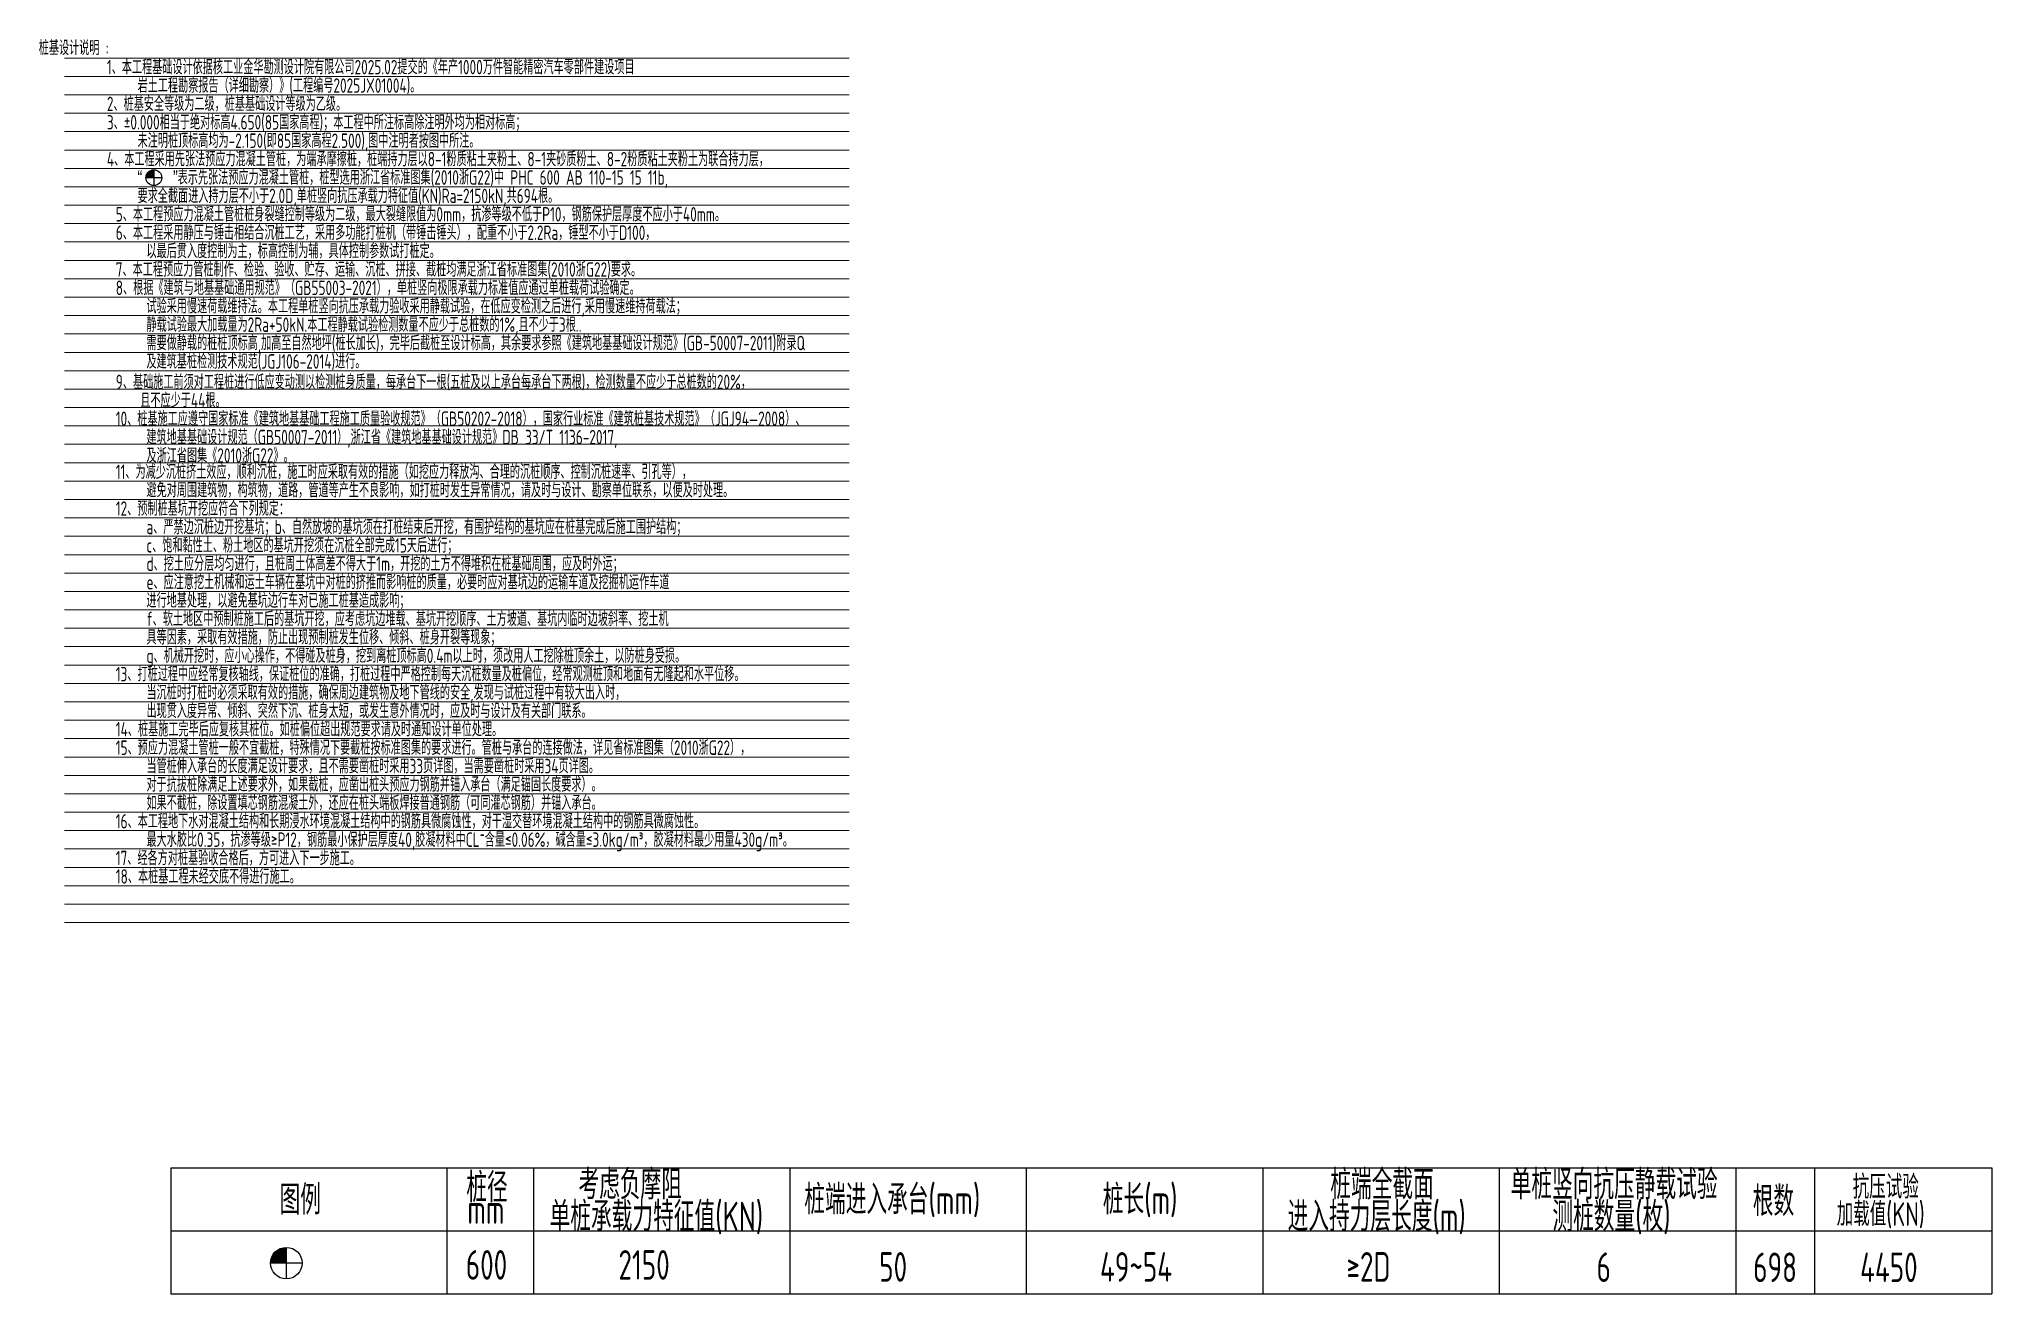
# Model space of a CAD drawing. Extents: x 2430613 to 2739493, y -1540945 to -971137.
# Drawn here: x 2601212 to 2675526, y -1060694 to -1012937 of the extents above; entities that cross this region are included whole.
import ezdxf

# ---------------------------------------------------------------- set-up
doc = ezdxf.new("R2010")
doc.units = 0
doc.header["$LTSCALE"] = 1000
doc.header["$MEASUREMENT"] = 0
doc.layers.get('0').update_dxf_attribs({"linetype": 'CONTINUOUS'})
for name, color, linetype in [('600直径桩', 4, 'CONTINUOUS'), ('S4-PILE-TEXT', 7, 'CONTINUOUS'), ('SHUOMING', 7, 'CONTINUOUS')]:
    doc.layers.add(name, color=color, linetype=linetype)
doc.layers.add('不打印图层', color=251, linetype='CONTINUOUS', plot=False)
doc.styles.add('TSSD_NORM', font='tssdeng.shx', dxfattribs={"width": 0.7, "bigfont": 'hztxt.shx'})
doc.styles.add('TSSD_Rein', font='Tssdeng.shx', dxfattribs={"width": 0.6, "height": 300, "bigfont": 'hztxt.shx'})

msp = doc.modelspace()

# ---------------------------------------------------------------- texts
at = {"layer": 'S4-PILE-TEXT', "style": 'TSSD_NORM', "width": 0.7}
for s, height, p in [('桩径', 1125, (2617471.301, -1057209.886)), ('考虑负摩阻', 1125, (2621738.269, -1057093.339)), ('桩端全截面', 1125, (2650347.738, -1057093.339)), ('单桩竖向抗压静载试验', 1125, (2657210.611, -1057093.339)), ('图例', 1125, (2610365.026, -1057674.816)), ('桩端进入承台(mm)', 1125, (2630331.944, -1057663.778)), ('桩长(m)', 1125, (2641690.859, -1057663.778)), ('根数', 1125, (2666425.034, -1057725.271)), ('抗压试验', 900, (2670225.208, -1057070.465)), ('mm', 1125, (2617508.842, -1058029.453)), ('单桩承载力特征值(KN)', 1125, (2620640.457, -1058312.568)), ('进入持力层长度(m)', 1125, (2648724.656, -1058312.568)), ('测桩数量(枚)', 1125, (2658800.209, -1058312.568)), ('加载值(KN)', 900, (2669616.707, -1058107.016)), ('600', 1125, (2617453.577, -1060151.053)), ('2150', 1125, (2623260.296, -1060151.053)), ('50', 1125, (2633183.147, -1060226.823)), ('49~54', 1125, (2641585.43, -1060226.823)), ('%%1472D', 1125, (2650967.632, -1060226.58)), ('6', 1125, (2660483.415, -1060237.502)), ('4450', 1125, (2670508.603, -1060243.393))]:
    msp.add_text(s, height=height, dxfattribs=at).set_placement(p)
at = {"layer": 'S4-PILE-TEXT', "color": 1, "style": 'TSSD_NORM', "width": 0.7}
msp.add_text('698', height=1125, dxfattribs=at).set_placement((2666442.992, -1060243.393))
at = {"layer": 'SHUOMING', "style": 'TSSD_Rein', "width": 0.7}
for s, p in [('桩基设计说明 :', (2601200.595, -1013547.021, 1150.576)), ('1、本工程基础设计依据核工业金华勘测设计院有限公司2025.02提交的《年产1000万件智能精密汽车零部件建设项目', (2603792.687, -1014280.628, 3.16)), ('     岩土工程勘察报告（详细勘察）》(工程编号2025JX01004)。', (2603792.687, -1014980.628, 3.16)), ('2、桩基安全等级为二级，桩基基础设计等级为乙级。', (2603792.687, -1015680.628, 3.16)), ('3、%%P0.000相当于绝对标高4.650(85国家高程)；本工程中所注标高除注明外均为相对标高；', (2603792.687, -1016380.628, 3.16)), ('4、本工程采用先张法预应力混凝土管桩，为端承摩擦桩，桩端持力层以8-1粉质粘土夹粉土、8-1夹砂质粉土、8-2粉质粘土夹粉土为联合持力层，', (2603792.687, -1017780.628, 3.16)), ('     “%%145     ”表示先张法预应力混凝土管桩，桩型选用浙江省标准图集(2010浙G22)中 PHC 600 AB 110-15 15 11b,', (2603792.687, -1018480.628, 3.16)), ('6、本工程采用静压与锤击相结合沉桩工艺，采用多功能打桩机（带锤击锤头），配重不小于2.2Ra，锤型不小于D100，', (2604130.498, -1020580.628, 6.32)), ('     以最后贯入度控制为主，标高控制为辅，具体控制参数试打桩定。', (2604130.498, -1021280.628, 6.32)), ('7、本工程预应力管桩制作、检验、验收、贮存、运输、沉桩、拼接、截桩均满足浙江省标准图集(2010浙G22)要求。', (2604130.498, -1021980.628, 6.32)), ('8、根据《建筑与地基基础通用规范》（GB55003-2021），单桩竖向极限承载力标准值应通过单桩载荷试验确定。', (2604130.498, -1022680.628, 6.32)), ('     试验采用慢速荷载维持法。本工程单桩竖向抗压承载力验收采用静载试验，在低应变检测之后进行,采用慢速维持荷载法；', (2604130.498, -1023380.628, 6.32)), ('     静载试验最大加载量为2Ra+50kN.本工程静载试验检测数量不应少于总桩数的1%%%,且不少于3根..', (2604130.498, -1024080.628, 6.32)), ('     需要做静载的桩桩顶标高,加高至自然地坪(桩长加长)，完毕后截桩至设计标高，其余要求参照《建筑地基基础设计规范》(GB-50007-2011)附录Q', (2604130.498, -1024780.628, 6.32)), ('     及建筑基桩检测技术规范(JGJ106-2014)进行。', (2604130.498, -1025480.628, 6.32)), ('9、基础施工前须对工程桩进行低应变动测以检测桩身质量，每承台下一根(五桩及以上承台每承台下两根)，检测数量不应少于总桩数的20%%%，', (2604130.498, -1026260.311, 6.32)), ('10、桩基施工应遵守国家标准《建筑地基基础工程施工质量验收规范》（GB50202-2018），国家行业标准《建筑桩基技术规范》（JGJ94—2008）、', (2604130.498, -1027660.311, 6.32)), ('     建筑地基基础设计规范（GB50007-2011）,浙江省《建筑地基基础设计规范》DB 33/T 1136-2017,', (2604130.498, -1028360.311, 6.32)), ('     及浙江省图集《2010浙G22》。', (2604130.498, -1029060.311, 6.32)), ('11、为减少沉桩挤土效应，顺利沉桩，施工时应采取有效的措施（如挖应力释放沟、合理的沉桩顺序、控制沉桩速率、引孔等），', (2604130.498, -1029680.628, 6.32)), ('     避免对周围建筑物，构筑物，道路，管道等产生不良影响，如打桩时发生异常情况，请及时与设计、勘察单位联系，以便及时处理。', (2604130.498, -1030380.628, 6.32)), ('12、预制桩基坑开挖应符合下列规定：', (2604130.498, -1031080.628, 6.32)), ('     a、严禁边沉桩边开挖基坑；b、自然放坡的基坑须在打桩结束后开挖，有围护结构的基坑应在桩基完成后施工围护结构；', (2604130.498, -1031780.628, 6.32)), ('     c、饱和黏性土、粉土地区的基坑开挖须在沉桩全部完成15天后进行；', (2604130.498, -1032480.628, 6.32)), ('     d、挖土应分层均匀进行，且桩周土体高差不得大于1m，开挖的土方不得堆积在桩基础周围，应及时外运；', (2604130.498, -1033180.628, 6.32)), ('     e、应注意挖土机械和运土车辆在基坑中对桩的挤推而影响桩的质量，必要时应对基坑边的运输车道及挖掘机运作车道', (2604130.498, -1033880.628, 6.32)), ('     进行地基处理，以避免基坑边行车对已施工桩基造成影响；', (2604130.498, -1034580.628, 6.32)), ('     f、软土地区中预制桩施工后的基坑开挖，应考虑坑边堆载、基坑开挖顺序、土方坡道、基坑内临时边坡斜率、挖土机', (2604130.498, -1035280.628, 6.32)), ('     具等因素，采取有效措施，防止出现预制桩发生位移、倾斜、桩身开裂等现象；', (2604130.498, -1035980.628, 6.32)), ('     g、机械开挖时，应小心操作，不得碰及桩身，挖到离桩顶标高0.4m以上时，须改用人工挖除桩顶余土，以防桩身受损。', (2604130.498, -1036680.628, 6.32)), ('13、打桩过程中应经常复核轴线，保证桩位的准确，打桩过程中严格控制每天沉桩数量及桩偏位，经常观测桩顶和地面有无隆起和水平位移。', (2604130.498, -1037380.628, 6.32)), ('     出现贯入度异常、倾斜、突然下沉、桩身太短，或发生意外情况时，应及时与设计及有关部门联系。', (2604130.498, -1038780.628, 6.32)), ('     当沉桩时打桩时必须采取有效的措施，确保周边建筑物及地下管线的安全,发现与试桩过程中有较大出入时，', (2604130.498, -1038080.628, 6.32)), ('14、桩基施工完毕后应复核其桩位。如桩偏位超出规范要求请及时通知设计单位处理。', (2604130.498, -1039480.628, 6.32)), ('15、预应力混凝土管桩一般不宜截桩，特殊情况下要截桩按标准图集的要求进行。管桩与承台的连接做法，详见省标准图集（2010浙G22）， ', (2604130.498, -1040180.628, 6.32)), ('     当管桩伸入承台的长度满足设计要求，且不需要凿桩时采用33页详图，当需要凿桩时采用34页详图。 ', (2604130.498, -1040880.628, 6.32)), ('     对于抗拔桩除满足上述要求外，如果截桩，应凿出桩头预应力钢筋并锚入承台（满足锚固长度要求）。 ', (2604130.498, -1041580.628, 6.32)), ('     如果不截桩，除设置填芯钢筋混凝土外，还应在桩头端板焊接普通钢筋（可同灌芯钢筋）并锚入承台。 ', (2604130.498, -1042280.628, 6.32)), ('16、本工程地下水对混凝土结构和长期浸水环境混凝土结构中的钢筋具微腐蚀性，对干湿交替环境混凝土结构中的钢筋具微腐蚀性。 ', (2604130.498, -1042980.628, 6.32)), ('     最大水胶比0.35，抗渗等级≥P12，钢筋最小保护层厚度40,胶凝材料中CL%%140-%%141含量%%1460.06%%%，碱含量%%1463.0kg/m%%1403%%141，胶凝材料最少用量430g/m%%1403%%141。', (2604130.498, -1043680.628, 6.32)), ('17、经各方对桩基验收合格后，方可进入下一步施工。', (2604130.498, -1044380.628, 6.32)), ('18、本桩基工程未经交底不得进行施工。', (2604130.498, -1045080.628, 6.32))]:
    msp.add_text(s, height=550, dxfattribs=at).set_placement(p)
at = {"layer": 'SHUOMING', "color": 1, "style": 'TSSD_Rein', "width": 0.7}
for s, p in [('     未注明桩顶标高均为-2.150(即85国家高程2.500),图中注明者按图中所注。', (2603792.687, -1017080.628, 3.16)), ('     要求全截面进入持力层不小于2.0D,单桩竖向抗压承载力特征值(KN)Ra=2150kN,共694根。', (2603792.687, -1019180.628, 3.16)), ('5、本工程预应力混凝土管桩桩身裂缝控制等级为二级，最大裂缝限值为0mm，抗渗等级不低于P10，钢筋保护层厚度不应小于40mm。', (2604130.498, -1019880.628, 6.32)), ('    且不应少于44根。', (2604130.498, -1026960.311, 6.32))]:
    msp.add_text(s, height=550, dxfattribs=at).set_placement(p)

# ---------------------------------------------------------------- blocks, each defined once
blk = doc.blocks.new('600管桩')
at = {"layer": '600直径桩'}
h = blk.add_hatch(color=6, dxfattribs=at)
h.dxf.hatch_style = 1
h.paths.add_polyline_path([(1075283, 498746), (1075583, 498746), (1075583, 499046, 0.414214)])
at = {"layer": '600直径桩', "color": 6}
for p, q in [((1075883, 498746), (1075283, 498746)), ((1075583, 499046), (1075583, 498446))]:
    blk.add_line(p, q, dxfattribs=at)
blk.add_circle((1075583, 498746), 300, dxfattribs=at)
blk = doc.blocks.new('600Z')
at = {"layer": '600直径桩'}
h = blk.add_hatch(color=6, dxfattribs=at)
h.dxf.hatch_style = 1
h.paths.add_polyline_path([(-204995, -2276684, 0.414214), (-205295, -2276984), (-204995, -2276984)])
at = {"layer": '600直径桩', "color": 6}
for p, q in [((-204695, -2276984), (-205295, -2276984)), ((-204995, -2276684), (-204995, -2277284))]:
    blk.add_line(p, q, dxfattribs=at)
blk.add_circle((-204995, -2276984), 300, dxfattribs=at)

# ---------------------------------------------------------------- linework, layer by layer
for p, q in [((2606226.054, -1055894.228), (2606226.054, -1060694.228)), ((2606226.054, -1055894.228), (2675526.442, -1055894.228)), ((2616726.054, -1055894.228), (2616726.054, -1060694.228)), ((2620025.792, -1055894.228), (2620025.792, -1060694.228)), ((2629775.855, -1055894.228), (2629775.855, -1060694.228)), ((2638775.855, -1055894.228), (2638775.855, -1060694.228)), ((2647775.855, -1055894.228), (2647775.855, -1060694.228)), ((2656775.807, -1055894.228), (2656775.807, -1060694.228)), ((2665775.76, -1055894.228), (2665775.76, -1060694.228)), ((2675526.442, -1055894.228), (2675526.442, -1060694.228)), ((2606226.054, -1058294.228), (2675526.442, -1058294.228)), ((2606226.054, -1060694.228), (2675526.442, -1060694.228))]:
    msp.add_line(p, q)
at = {"layer": 'S4-PILE-TEXT'}
msp.add_line((2668776.442, -1055894.228), (2668776.442, -1060694.228), dxfattribs=at)
at = {"layer": '不打印图层', "color": 251, "lineweight": 0}
for p, q in [((2602183.936, -1013660.311), (2632042.009, -1013660.311)), ((2602183.936, -1014360.311), (2632042.009, -1014360.311)), ((2602183.936, -1015060.311), (2632042.009, -1015060.311)), ((2602183.936, -1015760.311), (2632042.009, -1015760.311)), ((2602183.936, -1016460.311), (2632042.009, -1016460.311)), ((2602183.936, -1017160.311), (2632042.009, -1017160.311)), ((2602183.936, -1017860.311), (2632042.009, -1017860.311)), ((2602183.936, -1018560.311), (2632042.009, -1018560.311)), ((2602183.936, -1019260.311), (2632042.009, -1019260.311)), ((2602183.936, -1019960.311), (2632042.009, -1019960.311)), ((2602183.936, -1020660.311), (2632042.009, -1020660.311)), ((2602183.936, -1021360.311), (2632042.009, -1021360.311)), ((2602183.936, -1022060.311), (2632042.009, -1022060.311)), ((2602183.936, -1022760.311), (2632042.009, -1022760.311)), ((2602183.936, -1023460.311), (2632042.009, -1023460.311)), ((2602183.936, -1024160.311), (2632042.009, -1024160.311)), ((2602183.936, -1024860.311), (2632042.009, -1024860.311)), ((2602183.936, -1025560.311), (2632042.009, -1025560.311)), ((2602183.936, -1026260.311), (2632042.009, -1026260.311)), ((2602183.936, -1026960.311), (2632042.009, -1026960.311)), ((2602183.936, -1027660.311), (2632042.009, -1027660.311)), ((2602183.936, -1028360.311), (2632042.009, -1028360.311)), ((2602183.936, -1029060.311), (2632042.009, -1029060.311)), ((2602183.936, -1029760.311), (2632042.009, -1029760.311)), ((2602183.936, -1030460.311), (2632042.009, -1030460.311)), ((2602183.936, -1031160.311), (2632042.009, -1031160.311)), ((2602183.936, -1031860.311), (2632042.009, -1031860.311)), ((2602183.936, -1032560.311), (2632042.009, -1032560.311)), ((2602183.936, -1033260.311), (2632042.009, -1033260.311)), ((2602183.936, -1033960.311), (2632042.009, -1033960.311)), ((2602183.936, -1034660.311), (2632042.009, -1034660.311)), ((2602183.936, -1035360.311), (2632042.009, -1035360.311)), ((2602183.936, -1036060.311), (2632042.009, -1036060.311)), ((2602183.936, -1036760.311), (2632042.009, -1036760.311)), ((2602183.936, -1037460.311), (2632042.009, -1037460.311)), ((2602183.936, -1038160.311), (2632042.009, -1038160.311)), ((2602183.936, -1038860.311), (2632042.009, -1038860.311)), ((2602183.936, -1039560.311), (2632042.009, -1039560.311)), ((2602183.936, -1040260.311), (2632042.009, -1040260.311)), ((2602183.936, -1040960.311), (2632042.009, -1040960.311)), ((2602183.936, -1041660.311), (2632042.009, -1041660.311)), ((2602183.936, -1042360.311), (2632042.009, -1042360.311)), ((2602183.936, -1043060.311), (2632042.009, -1043060.311)), ((2602183.936, -1043760.311), (2632042.009, -1043760.311)), ((2602183.936, -1044460.311), (2632042.009, -1044460.311)), ((2602183.936, -1045160.311), (2632042.009, -1045160.311)), ((2602183.936, -1045860.311), (2632042.009, -1045860.311)), ((2602183.936, -1046560.311), (2632042.009, -1046560.311))]:
    msp.add_line(p, q, dxfattribs=at)

# ---------------------------------------------------------------- block references
at = {"layer": '600直径桩', "color": 6}
msp.add_blockref('600管桩', (1529995.005, -1516958.863), dxfattribs=at)
at = {"layer": '600直径桩', "color": 6, "xscale": 2, "yscale": 2, "zscale": 2}
msp.add_blockref('600Z', (3020611.229, 3494446.035, -100), dxfattribs=at)

msp.set_redraw_order([(e.dxf.handle, doc.entitydb.next_handle()) for e in msp.query("TEXT MTEXT ATTDEF DIMENSION ARC_DIMENSION")])  # texts and dimensions are drawn at this point

doc.saveas('drawing.dxf')
